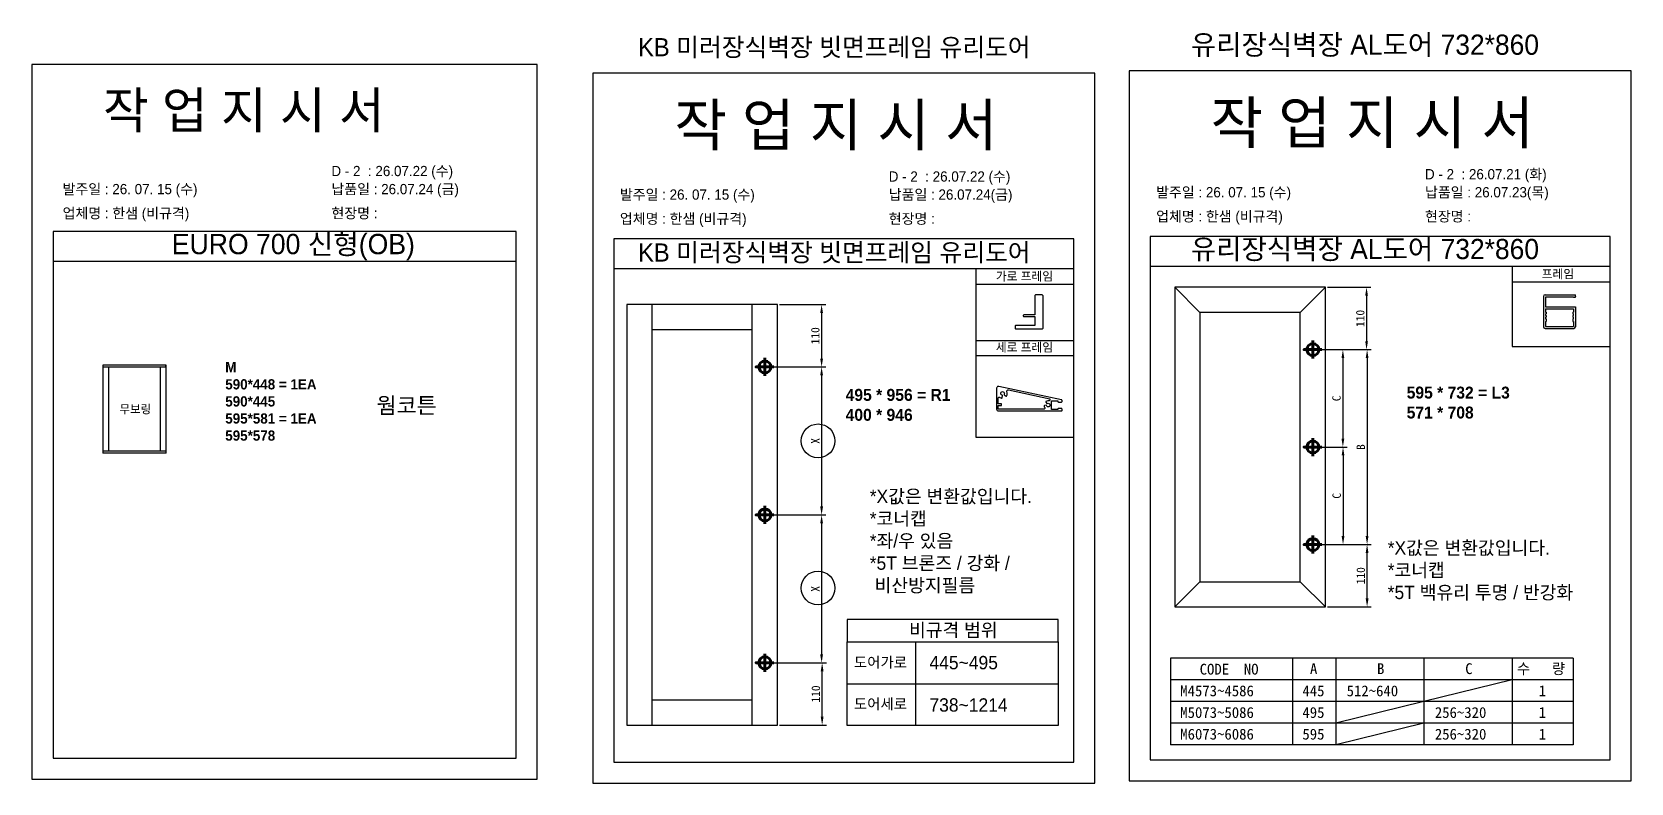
# Model space of a CAD drawing. Header units: millimetres. Extents: x -44117 to 256353, y -2095463 to 65325.
# Drawn here: x 110817 to 120324, y -1126598 to -1122134 of the extents above; entities that cross this region are included whole.
import ezdxf

# ---------------------------------------------------------------- set-up
doc = ezdxf.new("R2010")
doc.units = ezdxf.units.MM
doc.header["$LTSCALE"] = 10
doc.layers.add('Layer1', color=7, linetype='Continuous', lineweight=70)
doc.layers.add('PDF_Geomertry', color=7, linetype='Continuous')
doc.layers.add('TEXT', color=3, linetype='Continuous')
doc.styles.add('MtX_Gulim', font='')
doc.styles.get('MtX_Gulim').set_extended_font_data('Gulim', bold=True)
doc.dimstyles.new('복사 ISO-25', dxfattribs={"dimscale": 3, "dimtxt": 2.5, "dimasz": 2.5, "dimexe": 1.25, "dimexo": 0.625, "dimtad": 1, "dimtxsty": 'Standard', "dimcen": 2.5, "dimadec": 0, "dimazin": 0, "dimtfac": 1, "dimtmove": 0, "dimatfit": 3, "dimfxl": 0, "dimarcsym": 0})

msp = doc.modelspace()

# ---------------------------------------------------------------- texts
at = {"linetype": 'Continuous', "style": 'MtX_Gulim'}
for s, p in [('가로 프레임', (116547.62071, -1123611.2918)), ('프레임', (119793.16717, -1123597.50446)), ('세로 프레임', (116547.62071, -1124033.65462))]:
    msp.add_text(s, height=51.271748, dxfattribs=at).set_placement(p)
at = {"attachment_point": 1}
for s, width, gutter_width, heights, insert, char_height in [('{\\fGulim|b0|i0|c129|p50;KB 미러장식벽장 빗면프레임 유리도어}', 2545.1559581, 9.61941, [-120.50515], (114420.30686, -1122170.06547), 107.7373383), ('{\\fGulim|b0|i0|c129|p50;유리장식벽장 AL도어 732*860}', 2836.7034314, 10.72131, [-133.98922], (117706.96605, -1122149.00056), 120.0786444), ('{\\fGulim|b0|i0|c129|p50;작 업 지 시 서}', 5121.296952, 19.35592, [-241.32268], (111238.80588, -1122489.77839), 216.786284), ('{\\fGulim|b0|i0|c129|p50;작 업 지 시 서}', 5874.4321472, 22.20239, [-276.81147], (114636.21137, -1122562.5885), 248.6667591), ('{\\fGulim|b0|i0|c129|p50;작 업 지 시 서}', 5874.4321472, 22.20239, [-276.81147], (117824.70035, -1122548.80116), 248.6667591), ('{\\fGulim|b0|i0|c129|p50;\\C1;D - 2  : 26.07.22 (수)}', 5874.4321472, 22.20239, [62.32696], (112597.08072, -1122929.61451), 60.923356), ('\\pt11;{\\fGulim|b0|i0|c129|p50;발주일 : 26. 07. 15 (수)}', 5874.4321472, 22.20239, [61.28591], (110998.5478, -1123037.01301), 60.923356), ('{\\fGulim|b0|i0|c129|p50;납품일 : 26.07.24 (금)}', 5874.4321472, 22.20239, [62.32696], (112597.08072, -1123037.01301), 60.923356), ('{\\fGulim|b0|i0|c129|p50;\\C1;D - 2  : 26.07.22 (수)}', 5874.4321472, 22.20239, [62.32696], (115910.70578, -1122962.16223), 60.923356), ('{\\fGulim|b0|i0|c129|p50;\\C1;D - 2  : 26.07.21 (화)}', 5874.4321472, 22.20239, [62.32696], (119099.19477, -1122948.37489), 60.923356), ('\\pt11;{\\fGulim|b0|i0|c129|p50;발주일 : 26. 07. 15 (수)}', 5874.4321472, 22.20239, [61.28591], (114312.17287, -1123069.56074), 60.923356), ('{\\fGulim|b0|i0|c129|p50;납품일 : 26.07.24(금)}', 5874.4321472, 22.20239, [62.32696], (115910.70578, -1123069.56074), 60.923356), ('\\pt11;{\\fGulim|b0|i0|c129|p50;발주일 : 26. 07. 15 (수)}', 5874.4321472, 22.20239, [61.28591], (117500.66185, -1123055.77339), 60.923356), ('{\\fGulim|b0|i0|c129|p50;납품일 : 26.07.23(목)}', 5874.4321472, 22.20239, [62.32696], (119099.19477, -1123055.77339), 60.923356), ('{\\fGulim|b0|i0|c129|p50;업체명 : 한샘 (비규격)}', 5874.4321472, 22.20239, [64.14322], (110998.5478, -1123180.2738), 60.923356), ('{\\fGulim|b0|i0|c129|p50;현장명 : }', 5874.4321472, 22.20239, [-67.98106], (112597.08072, -1123180.2738), 60.923356), ('{\\fGulim|b0|i0|c129|p50;업체명 : 한샘 (비규격)}', 5874.4321472, 22.20239, [64.14322], (114312.17287, -1123212.82153), 60.923356), ('{\\fGulim|b0|i0|c129|p50;현장명 : }', 5874.4321472, 22.20239, [-67.98106], (115910.70578, -1123212.82153), 60.923356), ('{\\fGulim|b0|i0|c129|p50;업체명 : 한샘 (비규격)}', 5874.4321472, 22.20239, [64.14322], (117500.66185, -1123199.03418), 60.923356), ('{\\fGulim|b0|i0|c129|p50;현장명 : }', 5874.4321472, 22.20239, [-67.98106], (119099.19477, -1123199.03418), 60.923356), ('{\\fGulim|b0|i0|c129|p50;EURO 700 신형(OB)}', 2854.9003652, 10.79008, [-152.06689], (111647.91569, -1123333.70925), 120.848927), ('{\\fGulim|b0|i0|c129|p50;KB 미러장식벽장 빗면프레임 유리도어}', 2545.1559581, 9.61941, [-120.50515], (114420.30686, -1123390.41243), 107.7373383), ('{\\fGulim|b0|i0|c129|p50;유리장식벽장 AL도어 732*860}', 2836.7034314, 10.72131, [-133.98922], (117706.96605, -1123363.69887), 120.0786444), ('{\\f굴림|b1|i0|c129|p50;M\\P590*448 = 1EA\\P\\C1;590*445\\P\\C256;595*581 = 1EA\\P\\C1;595*578}', 24729.7636046, 318.04667, [3896.04218], (111965.79258, -1124095.89668), 60.9234), ('{\\f굴림|b1|i0|c129|p50;495 * 956 = R1\\P\\C1;400 * 946}', 21510.0890558, 276.6388, [-191.76527], (115654.48616, -1124255.28489), 71.1356923), ('{\\f굴림|b1|i0|c129|p50;595 * 732 = L3\\P\\C1;571 * 708}', 21510.0890558, 276.6388, [-191.76527], (118990.24865, -1124241.49755), 71.1356923), ('{\\fGulim|b0|i0|c129|p50;*X값은 변환값입니다.\\P*코너캡\\P*좌/우 있음\\P*5T 브론즈 / 강화 / \\P 비산방지필름 }', 1875.2995193, 7.08769, [-639.98941], (115797.68254, -1124854.04881), 79.3820819), ('{\\fGulim|b0|i0|c129|p50;*X값은 변환값입니다.\\P*코너캡\\P*5T 백유리 투명 / 반강화 }', 1875.2995193, 7.08769, [-368.08904], (118877.47519, -1125160.61244), 79.3820819), ('{\\fGulim|b0|i0|c129|p50;비규격 범위}', 1875.2995193, 7.08769, [-88.47244], (116031.14598, -1125649.07474), 79.3820819), ('{\\fGulim|b0|i0|c129|p50;도어가로}', 1485.9640615, 5.61619, [-70.02071], (115703.80005, -1125849.35267), 62.9013764), ('{\\fGulim|b0|i0|c129|p50;445~495}', 1875.2995193, 7.08769, [-81.49612], (116152.74027, -1125842.53979), 79.3820819), ('{\\fGulim|b0|i0|c129|p50;도어세로}', 1485.9640615, 5.61619, [-70.02071], (115703.80005, -1126096.17094), 62.9013764), ('{\\fGulim|b0|i0|c129|p50;738~1214}', 1875.2995193, 7.08769, [-81.60182], (116152.74027, -1126094.19764), 79.3820819)]:
    msp.add_mtext_dynamic_manual_height_columns(s, width=width, gutter_width=gutter_width, heights=heights, dxfattribs=dict(at, insert=insert, char_height=char_height))
at = {"color": 1, "attachment_point": 1}
for s, heights, insert, char_height in [('{\\f굴림|b1|i0|c129|p50;\\C256;무보링}', [-55.68783], (111337.01369, -1124350.80497), 50), ('{\\f굴림|b1|i0|c129|p50;\\C256;웜코튼}', [-102.53968], (112865.47802, -1124305.9463), 95)]:
    msp.add_mtext_dynamic_manual_height_columns(s, width=19239.4173447, gutter_width=247.43595, heights=heights, dxfattribs=dict(at, insert=insert, char_height=char_height))
at = {"layer": 'TEXT'}
for s, height, p in [('수   량', 64.351183, (119646.25068, -1125950.17064)), ('CODE  NO', 64.351183, (117759.3954, -1125953.44541)), ('A', 64.35118, (118415.24945, -1125950.17064)), ('B', 64.35118, (118813.97628, -1125950.17064)), ('C', 64.35118, (119338.4655, -1125950.17064)), ('M4573~4586', 64.351183, (117644.04331, -1126082.14777)), ('445', 64.351183, (118370.26095, -1126082.14777)), ('512~640', 64.351183, (118633.2064, -1126082.14777)), ('1', 64.35118, (119775.07849, -1126082.14777)), ('M5073~5086', 64.351183, (117644.04331, -1126210.85014)), ('495', 64.351183, (118370.26095, -1126210.85014)), ('256~320', 64.351183, (119157.69563, -1126210.85014)), ('1', 64.35118, (119775.07849, -1126210.85014)), ('M6073~6086', 64.351183, (117644.04331, -1126339.55251)), ('595', 64.351183, (118370.26095, -1126339.55251)), ('256~320', 64.351183, (119157.69563, -1126339.55251)), ('1', 64.35118, (119775.07849, -1126339.55251))]:
    msp.add_text(s, height=height, dxfattribs=at).set_placement(p)

# ---------------------------------------------------------------- blocks, each defined once
blk = doc.blocks.new('*D7869')
at = {"color": 0, "lineweight": -2}
for p, q in [((115261.9, -1123754.1), (115536.6, -1123754.1)), ((115511.6, -1123804.1), (115511.6, -1124074.7)), ((115186.9, -1124124.7), (115536.6, -1124124.7))]:
    blk.add_line(p, q, dxfattribs=at)
at = {"color": 0}
for points in [[(115519.9, -1123804.1), (115503.2, -1123804.1), (115511.6, -1123754.1)], [(115503.2, -1124074.7), (115519.9, -1124074.7), (115511.6, -1124124.7)]]:
    blk.add_solid(points, dxfattribs=at)
at = {"layer": 'Defpoints', "color": 0}
for p in [(115249.4, -1123754.1), (115174.4, -1124124.7), (115511.6, -1124124.7)]:
    blk.add_point(p, dxfattribs=at)
at = {"color": 0, "insert": (115474.1, -1123939.4), "char_height": 50, "attachment_point": 5, "rotation": 90}
blk.add_mtext('110', dxfattribs=at)
blk = doc.blocks.new('*D7870')
at = {"color": 0, "lineweight": -2}
for p, q in [((115186.9, -1125883.4), (115539.7, -1125883.4)), ((115514.7, -1126204.1), (115514.7, -1125933.4)), ((115261.9, -1126254.1), (115539.7, -1126254.1))]:
    blk.add_line(p, q, dxfattribs=at)
at = {"color": 0}
for points in [[(115523, -1125933.4), (115506.4, -1125933.4), (115514.7, -1125883.4)], [(115506.4, -1126204.1), (115523, -1126204.1), (115514.7, -1126254.1)]]:
    blk.add_solid(points, dxfattribs=at)
at = {"layer": 'Defpoints', "color": 0}
for p in [(115174.4, -1125883.4), (115514.7, -1125883.4), (115249.4, -1126254.1)]:
    blk.add_point(p, dxfattribs=at)
at = {"color": 0, "insert": (115477.2, -1126068.8), "char_height": 50, "attachment_point": 5, "rotation": 90}
blk.add_mtext('110', dxfattribs=at)
blk = doc.blocks.new('*D7871')
at = {"color": 0, "lineweight": -2}
for p, q in [((115186.9, -1124124.7), (115536.6, -1124124.7)), ((115511.6, -1124174.7), (115511.6, -1124954.1)), ((115186.9, -1125004.1), (115536.6, -1125004.1))]:
    blk.add_line(p, q, dxfattribs=at)
at = {"color": 0}
for points in [[(115519.9, -1124174.7), (115503.2, -1124174.7), (115511.6, -1124124.7)], [(115503.2, -1124954.1), (115519.9, -1124954.1), (115511.6, -1125004.1)]]:
    blk.add_solid(points, dxfattribs=at)
at = {"layer": 'Defpoints', "color": 0}
for p in [(115174.4, -1124124.7), (115174.4, -1125004.1), (115511.6, -1125004.1)]:
    blk.add_point(p, dxfattribs=at)
at = {"color": 0, "insert": (115474.1, -1124564.4), "char_height": 50, "attachment_point": 5, "rotation": 90}
blk.add_mtext('X', dxfattribs=at)
blk = doc.blocks.new('*D7872')
at = {"color": 0, "lineweight": -2}
for p, q in [((115186.9, -1125004.1), (115536.6, -1125004.1)), ((115511.6, -1125054.1), (115511.6, -1125833.4)), ((115186.9, -1125883.4), (115536.6, -1125883.4))]:
    blk.add_line(p, q, dxfattribs=at)
at = {"color": 0}
for points in [[(115519.9, -1125054.1), (115503.2, -1125054.1), (115511.6, -1125004.1)], [(115503.2, -1125833.4), (115519.9, -1125833.4), (115511.6, -1125883.4)]]:
    blk.add_solid(points, dxfattribs=at)
at = {"layer": 'Defpoints', "color": 0}
for p in [(115174.4, -1125004.1), (115174.4, -1125883.4), (115511.6, -1125883.4)]:
    blk.add_point(p, dxfattribs=at)
at = {"color": 0, "insert": (115474.1, -1125443.8), "char_height": 50, "attachment_point": 5, "rotation": 90}
blk.add_mtext('X', dxfattribs=at)
blk = doc.blocks.new('*D7873')
at = {"color": 0, "lineweight": -2}
for p, q in [((118520.1, -1123651), (118776.8, -1123651)), ((118751.8, -1123701), (118751.8, -1123971.7)), ((118445.1, -1124021.7), (118776.8, -1124021.7))]:
    blk.add_line(p, q, dxfattribs=at)
at = {"color": 0}
for points in [[(118760.1, -1123701), (118743.5, -1123701), (118751.8, -1123651)], [(118743.5, -1123971.7), (118760.1, -1123971.7), (118751.8, -1124021.7)]]:
    blk.add_solid(points, dxfattribs=at)
at = {"layer": 'Defpoints', "color": 0}
for p in [(118507.6, -1123651), (118432.6, -1124021.7), (118751.8, -1124021.7)]:
    blk.add_point(p, dxfattribs=at)
at = {"color": 0, "insert": (118714.3, -1123836.3), "char_height": 50, "attachment_point": 5, "rotation": 90}
blk.add_mtext('110', dxfattribs=at)
blk = doc.blocks.new('*D7874')
at = {"color": 0, "lineweight": -2}
for p, q in [((118445.1, -1125180.4), (118779.9, -1125180.4)), ((118754.9, -1125501), (118754.9, -1125230.4)), ((118520.1, -1125551), (118779.9, -1125551))]:
    blk.add_line(p, q, dxfattribs=at)
at = {"color": 0}
for points in [[(118763.3, -1125230.4), (118746.6, -1125230.4), (118754.9, -1125180.4)], [(118746.6, -1125501), (118763.3, -1125501), (118754.9, -1125551)]]:
    blk.add_solid(points, dxfattribs=at)
at = {"layer": 'Defpoints', "color": 0}
for p in [(118432.6, -1125180.4), (118754.9, -1125180.4), (118507.6, -1125551)]:
    blk.add_point(p, dxfattribs=at)
at = {"color": 0, "insert": (118717.4, -1125365.7), "char_height": 50, "attachment_point": 5, "rotation": 90}
blk.add_mtext('110', dxfattribs=at)
blk = doc.blocks.new('*D7875')
at = {"color": 0, "lineweight": -2}
for p, q in [((118445.1, -1124021.7), (118635.9, -1124021.7)), ((118610.9, -1124071.7), (118610.9, -1124551)), ((118445.1, -1124601), (118635.9, -1124601))]:
    blk.add_line(p, q, dxfattribs=at)
at = {"color": 0}
for points in [[(118619.3, -1124071.7), (118602.6, -1124071.7), (118610.9, -1124021.7)], [(118602.6, -1124551), (118619.3, -1124551), (118610.9, -1124601)]]:
    blk.add_solid(points, dxfattribs=at)
at = {"layer": 'Defpoints', "color": 0}
for p in [(118432.6, -1124021.7), (118432.6, -1124601), (118610.9, -1124601)]:
    blk.add_point(p, dxfattribs=at)
at = {"color": 0, "insert": (118573.4, -1124311.3), "char_height": 50, "attachment_point": 5, "rotation": 90}
blk.add_mtext('C', dxfattribs=at)
blk = doc.blocks.new('*D7876')
at = {"color": 0, "lineweight": -2}
for p, q in [((118445.1, -1124601), (118636.9, -1124601)), ((118611.9, -1124651), (118611.9, -1125130.4)), ((118445.1, -1125180.4), (118636.9, -1125180.4))]:
    blk.add_line(p, q, dxfattribs=at)
at = {"color": 0}
for points in [[(118620.2, -1124651), (118603.5, -1124651), (118611.9, -1124601)], [(118603.5, -1125130.4), (118620.2, -1125130.4), (118611.9, -1125180.4)]]:
    blk.add_solid(points, dxfattribs=at)
at = {"layer": 'Defpoints', "color": 0}
for p in [(118432.6, -1124601), (118432.6, -1125180.4), (118611.9, -1125180.4)]:
    blk.add_point(p, dxfattribs=at)
at = {"color": 0, "insert": (118574.4, -1124890.7), "char_height": 50, "attachment_point": 5, "rotation": 90}
blk.add_mtext('C', dxfattribs=at)
blk = doc.blocks.new('*D7877')
at = {"color": 0, "lineweight": -2}
for p, q in [((118445.1, -1124021.7), (118779.9, -1124021.7)), ((118754.9, -1124071.7), (118754.9, -1125130.4)), ((118445.1, -1125180.4), (118779.9, -1125180.4))]:
    blk.add_line(p, q, dxfattribs=at)
at = {"color": 0}
for points in [[(118763.2, -1124071.7), (118746.6, -1124071.7), (118754.9, -1124021.7)], [(118746.6, -1125130.4), (118763.2, -1125130.4), (118754.9, -1125180.4)]]:
    blk.add_solid(points, dxfattribs=at)
at = {"layer": 'Defpoints', "color": 0}
for p in [(118432.6, -1124021.7), (118432.6, -1125180.4), (118754.9, -1125180.4)]:
    blk.add_point(p, dxfattribs=at)
at = {"color": 0, "insert": (118717.4, -1124601), "char_height": 50, "attachment_point": 5, "rotation": 90}
blk.add_mtext('B', dxfattribs=at)

# ---------------------------------------------------------------- dimensions: what is measured, and where the dimension line sits
for base, p1, p2, angle, text, picture, middle in [((118751.80507, -1124021.66578), (118507.58129, -1123651.01929), (118432.55677, -1124021.66578), 90, '110', '*D7873', (118714.30507, -1123836.34254)), ((115511.55964, -1124124.73086), (115249.40244, -1123754.08436), (115174.37792, -1124124.73086), 90, '110', '*D7869', (115474.05964, -1123939.40761)), ((118610.93092, -1124601.01929), (118432.55677, -1124021.66578), (118432.58129, -1124601.01929), 90, 'C', '*D7875', (118573.43092, -1124311.34254)), ((118754.8916, -1125180.37279), (118432.55677, -1124021.66578), (118432.55677, -1125180.37279), 90, 'B', '*D7877', (118717.3916, -1124601.01929)), ((115511.55964, -1125004.08436), (115174.40244, -1124124.73086), (115174.40244, -1125004.08436), 90, 'X', '*D7871', (115474.05964, -1124564.40761)), ((118611.85046, -1125180.37279), (118432.58129, -1124601.01929), (118432.55677, -1125180.37279), 90, 'C', '*D7876', (118574.35046, -1124890.69604)), ((115511.55964, -1125883.43786), (115174.40244, -1125004.08436), (115174.40244, -1125883.43786), 90, 'X', '*D7872', (115474.05964, -1125443.76111)), ((118754.92189, -1125180.37279), (118507.58129, -1125551.01929), (118432.55677, -1125180.37279), 270, '110', '*D7874', (118717.42189, -1125365.69604))]:
    dim = msp.add_linear_dim(base=base, p1=p1, p2=p2, angle=angle, text=text, dimstyle='복사 ISO-25', override={"dimscale": 20, "dimtxsty": 'Standard'})
    dim.commit()
    dim.dimension.update_dxf_attribs({"geometry": picture, "text_midpoint": middle})
dim = msp.add_linear_dim(base=(115514.68464, -1125883.43786), p1=(115249.40244, -1126254.08436), p2=(115174.37792, -1125883.43786), angle=270, text='110', dimstyle='복사 ISO-25', override={"dimscale": 20, "dimtxsty": 'Standard'})
dim.commit()
dim.dimension.update_dxf_attribs({"geometry": '*D7870', "text_midpoint": (115514.68464, -1126068.76111), "dimtype": 160})

# ---------------------------------------------------------------- linework, layer by layer
for p, q in [((113694.61152, -1123319.41452), (110941.7305, -1123319.41452)), ((117011.32242, -1123363.66351), (114275.98807, -1123363.66351)), ((120199.81141, -1123349.87617), (117464.47706, -1123349.87617)), ((113694.61152, -1123498.17302), (110941.7305, -1123498.17302)), ((117011.32242, -1123541.28263), (114275.98807, -1123541.28263)), ((120199.81141, -1123527.49528), (117464.47706, -1123527.49528)), ((117011.32242, -1123633.66125), (116429.20235, -1123633.66125)), ((117761.06018, -1123801.01929), (117611.06018, -1123651.01929)), ((118357.58129, -1123801.01929), (118507.58129, -1123651.01929)), ((120199.81141, -1123619.87391), (119617.69134, -1123619.87391)), ((119813.58057, -1123695.78527), (119993.58057, -1123695.78527)), ((119993.58057, -1123710.78527), (119993.58057, -1123695.78527)), ((114502.88133, -1123754.08436), (114502.88133, -1126254.08436)), ((115099.40244, -1126254.08436), (115099.40244, -1123754.08436)), ((119803.58057, -1123705.78527), (119803.58057, -1123885.78527)), ((119815.58057, -1123710.78527), (119815.58057, -1123766.78527)), ((119981.58057, -1123710.78527), (119815.58057, -1123710.78527)), ((119815.58057, -1123766.78527), (119993.58057, -1123766.78527)), ((119815.58057, -1123778.78527), (119815.58057, -1123783.78527)), ((119815.58057, -1123778.78527), (119815.58057, -1123798.78527)), ((119815.58057, -1123778.78527), (119981.58057, -1123778.78527)), ((119981.58057, -1123710.78527), (119993.58057, -1123710.78527)), ((119981.58057, -1123778.78527), (119981.58057, -1123783.78527)), ((119981.58057, -1123778.78527), (119981.58057, -1123798.78527)), ((119993.58057, -1123705.78527), (119993.58057, -1123707.78527)), ((119993.58057, -1123766.78527), (119993.58057, -1123885.78527)), ((119815.58057, -1123798.78527), (119819.58057, -1123798.78527)), ((119815.58057, -1123808.78527), (119815.58057, -1123818.78527)), ((119815.58057, -1123808.78527), (119819.58057, -1123808.78527)), ((119815.58057, -1123818.78527), (119819.58057, -1123818.78527)), ((119815.58057, -1123828.78527), (119815.58057, -1123838.78527)), ((119815.58057, -1123828.78527), (119819.58057, -1123828.78527)), ((119815.58057, -1123838.78527), (119819.58057, -1123838.78527)), ((119815.58057, -1123853.78527), (119815.58057, -1123883.78527)), ((119815.58057, -1123853.78527), (119819.58057, -1123853.78527)), ((119815.58057, -1123883.78527), (119981.58057, -1123883.78527)), ((119819.58057, -1123798.78527), (119819.58057, -1123808.78527)), ((119819.58057, -1123818.78527), (119819.58057, -1123828.78527)), ((119819.58057, -1123838.78527), (119819.58057, -1123853.78527)), ((119977.58057, -1123798.78527), (119977.58057, -1123808.78527)), ((119977.58057, -1123798.78527), (119981.58057, -1123798.78527)), ((119977.58057, -1123808.78527), (119981.58057, -1123808.78527)), ((119977.58057, -1123818.78527), (119977.58057, -1123828.78527)), ((119977.58057, -1123818.78527), (119981.58057, -1123818.78527)), ((119977.58057, -1123828.78527), (119981.58057, -1123828.78527)), ((119977.58057, -1123838.78527), (119977.58057, -1123853.78527)), ((119977.58057, -1123838.78527), (119981.58057, -1123838.78527)), ((119977.58057, -1123853.78527), (119981.58057, -1123853.78527)), ((119981.58057, -1123818.78527), (119981.58057, -1123808.78527)), ((119981.58057, -1123838.78527), (119981.58057, -1123828.78527)), ((119981.58057, -1123853.78527), (119981.58057, -1123883.78527)), ((119981.58057, -1123875.78527), (119981.58057, -1123883.78527)), ((115099.40244, -1123904.08436), (114502.88133, -1123904.08436)), ((117011.32242, -1123968.92395), (116429.20235, -1123968.92395)), ((119813.58057, -1123895.78527), (119983.58057, -1123895.78527)), ((117011.32242, -1124059.35666), (116429.20235, -1124059.35666)), ((111237.69494, -1124114.15961), (111237.69494, -1124637.12341)), ((111614.75213, -1124114.83683), (111237.69494, -1124114.83683)), ((111614.75213, -1124125.07037), (111237.69494, -1124125.07037)), ((111614.3759, -1124113.78338), (111238.07117, -1124113.78338)), ((111271.17967, -1124124.3179), (111271.17967, -1124626.21267)), ((111580.89117, -1124626.21267), (111580.89117, -1124125.07037)), ((111612.87097, -1124125.07037), (111612.87097, -1124113.78338)), ((111614.75213, -1124637.12341), (111614.75213, -1124114.15961)), ((111614.75213, -1124626.21267), (111237.69494, -1124626.21267)), ((111614.75213, -1124636.4462), (111237.69494, -1124636.4462)), ((111614.3759, -1124637.49965), (111238.07117, -1124637.49965)), ((111239.5761, -1124637.49965), (111239.5761, -1124626.21267)), ((111612.87097, -1124626.21267), (111612.87097, -1124637.49965)), ((117761.06018, -1125401.01929), (117611.06018, -1125551.01929)), ((118357.58129, -1125401.01929), (118507.58129, -1125551.01929)), ((116917.84855, -1125759.55537), (116917.84855, -1125625.1967)), ((116069.71322, -1125759.55537), (116069.71322, -1126255.12773)), ((119980.5482, -1125856.66647), (117585.75105, -1125856.66647)), ((117585.75105, -1125856.66647), (117585.75105, -1126371.47594)), ((119980.5482, -1125856.66647), (119980.5482, -1126371.47594)), ((115663.43099, -1126007.34155), (116917.84855, -1126007.34155)), ((114502.88133, -1126104.08436), (115099.40244, -1126104.08436)), ((119980.5482, -1126371.47594), (117585.75105, -1126371.47594))]:
    msp.add_line(p, q)
at = {"color": 4}
for p, q in [((118310.93021, -1125856.66647), (118310.93021, -1126371.47594)), ((118568.33494, -1125856.66647), (118568.33494, -1126371.47594)), ((119092.82416, -1125856.66647), (119092.82416, -1126371.47594)), ((119617.31338, -1125856.66647), (119617.31338, -1126371.47594)), ((119980.5482, -1125985.36884), (117585.75105, -1125985.36884)), ((119617.31338, -1125985.36884), (119092.82416, -1126114.07121)), ((119980.5482, -1126114.07121), (117585.75105, -1126114.07121)), ((119092.82416, -1126114.07121), (118568.33494, -1126242.77357)), ((119980.5482, -1126242.77357), (117585.75105, -1126242.77357)), ((119092.82416, -1126242.77357), (118568.33494, -1126371.47594))]:
    msp.add_line(p, q, dxfattribs=at)
for points in [[(110816.59954, -1126574.30355), (113819.74247, -1126574.30355), (113819.74247, -1122327.00141), (110816.59954, -1122327.00141)], [(117340.14368, -1126584.01877), (120324.14479, -1126584.01877), (120324.14479, -1122363.78863), (117340.14368, -1122363.78863)], [(114151.65469, -1126597.80611), (117135.6558, -1126597.80611), (117135.6558, -1122377.57597), (114151.65469, -1122377.57597)], [(117011.32242, -1123541.28263), (116429.20235, -1123541.28263), (116429.20235, -1124542.39963), (117011.32242, -1124542.39963)], [(120199.81141, -1123527.49528), (119617.69134, -1123527.49528), (119617.69134, -1124003.95337), (120199.81141, -1124003.95337)], [(117611.06018, -1125551.01929), (118507.58129, -1125551.01929), (118507.58129, -1123651.01929), (117611.06018, -1123651.01929)], [(114352.88133, -1126254.08436), (115249.40244, -1126254.08436), (115249.40244, -1123754.08436), (114352.88133, -1123754.08436)], [(117761.06018, -1125401.01929), (118357.58129, -1125401.01929), (118357.58129, -1123801.01929), (117761.06018, -1123801.01929)], [(115663.43099, -1125759.55537), (116917.84855, -1125759.55537), (116917.84855, -1126255.12773), (115663.43099, -1126255.12773)]]:
    msp.add_lwpolyline(points, close=True)
for points in [[(110941.7305, -1123319.41452), (110941.7305, -1126449.17259), (113694.61152, -1126449.17259), (113694.61152, -1123319.41452)], [(114275.98807, -1123363.66351), (114275.98807, -1126473.47274), (117011.32242, -1126473.47274), (117011.32242, -1123363.66351)], [(117464.47706, -1123349.87617), (117464.47706, -1126459.68539), (120199.81141, -1126459.68539), (120199.81141, -1123349.87617)], [(116917.84855, -1125625.1967), (115663.43099, -1125625.1967), (115663.43099, -1125759.55537), (116917.84855, -1125759.55537)]]:
    msp.add_lwpolyline(points)
at = {"color": 1}
for centre in [(115490.3865, -1124564.40761), (115490.3865, -1125438.67003)]:
    msp.add_circle(centre, 100.6315, dxfattribs=at)
for centre, radius, start, end in [((119813.58057, -1123705.78527), 10, 90, 180), ((119813.58057, -1123885.78527), 10, 180, 270), ((119983.58057, -1123885.78527), 10, 270, 0), ((119983.58057, -1123885.78527), 10, 270, 0), ((111614.3759, -1124114.15961), 0.37623, 0, 90), ((111238.07117, -1124637.12342), 0.37623, 180, 270), ((111614.3759, -1124637.12342), 0.37623, 270, 0)]:
    msp.add_arc(centre, radius, start, end)
at = {"layer": 'Layer1'}
for p, q in [((118432.58129, -1123968.17394), (118432.58129, -1124075.15763)), ((115174.40244, -1124071.23901), (115174.40244, -1124178.2227)), ((115174.40244, -1124950.59251), (115174.40244, -1125057.57621)), ((118432.58129, -1125233.86464), (118432.58129, -1125126.88094)), ((115174.40244, -1125936.92971), (115174.40244, -1125829.94602))]:
    msp.add_line(p, q, dxfattribs=at)
at = {"layer": 'Layer1', "color": 1}
msp.add_line((118432.58129, -1124547.52744), (118432.58129, -1124654.51113), dxfattribs=at)
at = {"layer": 'Layer1'}
for points in [[(118486.07314, -1124021.66578), (118379.08944, -1124021.66578)], [(115227.89429, -1124124.73086), (115120.91059, -1124124.73086)], [(115227.89429, -1125004.08436), (115120.91059, -1125004.08436)], [(118486.07314, -1125180.37279), (118379.08944, -1125180.37279)], [(115227.89429, -1125883.43786), (115120.91059, -1125883.43786)]]:
    msp.add_lwpolyline(points, close=True, dxfattribs=at)
at = {"layer": 'Layer1', "color": 1}
msp.add_lwpolyline([(118486.07314, -1124601.01929), (118379.08944, -1124601.01929)], close=True, dxfattribs=at)
at = {"layer": 'Layer1'}
for centre in [(118432.58129, -1124021.66578), (115174.40244, -1124124.73086), (115174.40244, -1125004.08436), (118432.58129, -1125180.37279), (115174.40244, -1125883.43786)]:
    msp.add_circle(centre, 35.66123, dxfattribs=at)
at = {"layer": 'Layer1', "color": 1}
msp.add_circle((118432.58129, -1124601.01929), 35.66123, dxfattribs=at)
at = {"layer": 'PDF_Geomertry', "lineweight": 25}
for points in [[(116779.48897, -1123814.88156), (116713.62616, -1123814.88156), (116711.50164, -1123815.94382), (116710.97051, -1123818.06847), (116710.97051, -1123821.78652), (116711.50164, -1123823.91104), (116713.62616, -1123824.97343), (116779.48897, -1123824.97343), (116779.48897, -1123878.08858), (116666.88483, -1123878.08858), (116664.22918, -1123878.61971), (116662.63552, -1123880.74437), (116662.10439, -1123882.86889), (116662.10439, -1123894.02316), (116662.63552, -1123896.14768), (116664.22918, -1123898.27233), (116666.88483, -1123898.8036), (116823.04351, -1123898.8036), (116825.69916, -1123898.27233), (116827.29255, -1123896.14768), (116828.35481, -1123894.02316), (116828.35481, -1123701.7463), (116827.29255, -1123699.09051), (116825.69916, -1123697.49699), (116823.04351, -1123696.43473), (116784.26941, -1123696.43473), (116781.61349, -1123697.49699), (116780.0201, -1123699.09051), (116779.48897, -1123701.7463), (116779.48897, -1123814.88156)], [(116937.50961, -1124371.52084), (116919.07883, -1124371.52084), (116917.543, -1124372.28876), (116916.00707, -1124373.44073), (116915.62311, -1124374.97666), (116915.62311, -1124378.04833), (116877.60969, -1124378.04833), (116877.60969, -1124325.82796), (116915.62311, -1124325.82796), (116915.62311, -1124329.66764), (116916.00707, -1124331.20357), (116917.543, -1124332.7395), (116919.07883, -1124333.12346), (116937.50961, -1124333.12346), (116939.4295, -1124332.7395), (116940.58137, -1124331.20357), (116940.96533, -1124329.66764), (116940.96533, -1124323.14016), (116940.58137, -1124321.60423), (116939.81345, -1124320.45225), (116938.27752, -1124319.68434), (116565.05501, -1124240.58582), (116561.21524, -1124240.58582), (116557.75951, -1124241.7377), (116554.68765, -1124244.04154), (116552.76786, -1124247.49726), (116552.3839, -1124250.95308), (116552.3839, -1124375.74458), (116553.15182, -1124379.96831), (116555.45567, -1124383.42404), (116558.91139, -1124385.72788), (116562.75117, -1124386.4958), (116937.50961, -1124386.4958), (116939.4295, -1124386.11184), (116940.58137, -1124384.57601), (116940.96533, -1124383.04008), (116940.96533, -1124374.97666), (116940.58137, -1124373.44073), (116939.4295, -1124372.28876), (116937.50961, -1124371.52084)]]:
    msp.add_lwpolyline(points, close=True, dxfattribs=at)
for points in [[(116615.73955, -1124278.21529), (116613.81966, -1124270.91979), (116613.05164, -1124268.61594), (116613.4357, -1124265.92804), (116614.58767, -1124263.62429), (116616.50746, -1124262.08836), (116619.19527, -1124261.32044), (116621.49911, -1124261.32044), (116622.26703, -1124261.32044), (116868.77826, -1124313.54081), (116868.77826, -1124319.30048), (116868.3943, -1124322.37224), (116866.47441, -1124324.67609), (116864.17056, -1124326.21202), (116861.0988, -1124326.59598), (116855.72329, -1124326.59598), (116850.34738, -1124327.74785), (116845.35593, -1124330.05179), (116844.58801, -1124331.58763), (116844.97197, -1124333.12336), (116850.73154, -1124341.18688), (116852.26757, -1124341.95479), (116853.41944, -1124341.57093)], [(116838.06033, -1124364.99316), (116839.2123, -1124367.68107), (116838.82835, -1124370.75273), (116837.29241, -1124373.44063), (116834.98857, -1124375.36042), (116831.9168, -1124375.74448), (116560.83128, -1124375.74448), (116560.83128, -1124354.6259), (116580.02997, -1124354.6259), (116581.18194, -1124353.85798), (116581.94986, -1124352.70611), (116581.94986, -1124346.17862), (116581.18194, -1124344.6426), (116580.02997, -1124343.87468), (116560.83128, -1124343.87468), (116560.83128, -1124311.23687), (116561.21533, -1124308.93312), (116562.36721, -1124306.62917), (116564.67105, -1124305.09334), (116566.9749, -1124304.32542), (116569.66271, -1124304.32542), (116571.96655, -1124305.4773), (116576.57425, -1124308.1652), (116581.5659, -1124309.70123), (116583.48569, -1124309.31707), (116584.2537, -1124307.78105), (116586.17359, -1124294.34222), (116585.78963, -1124293.19024), (116584.63776, -1124292.03817)], [(116584.63766, -1124292.03827), (116580.79789, -1124290.11838), (116578.11008, -1124286.66266), (116576.95821, -1124282.43893), (116577.72612, -1124278.21529), (116580.02997, -1124274.75947), (116583.48569, -1124272.07166), (116587.70943, -1124271.30365), (116591.93316, -1124272.45562), (116595.38888, -1124274.75947), (116597.69273, -1124278.59925), (116598.07669, -1124282.82288), (116596.92481, -1124287.04662), (116596.92481, -1124288.58236), (116597.69273, -1124289.73443), (116608.44395, -1124297.79794), (116609.97998, -1124298.1817), (116611.51591, -1124297.41378), (116614.20371, -1124291.27036), (116615.73955, -1124284.74287), (116615.73955, -1124278.21509)], [(116853.41925, -1124341.57074), (116857.64298, -1124340.41886), (116861.86672, -1124341.18678), (116865.7064, -1124343.10676), (116868.01024, -1124346.94644), (116869.16222, -1124350.78612), (116868.3942, -1124355.00986), (116866.09035, -1124358.84964), (116862.25067, -1124361.15348), (116858.02694, -1124361.53744), (116853.8032, -1124360.76943), (116850.34748, -1124358.08172), (116848.42759, -1124354.24194), (116847.65968, -1124353.09007), (116846.12394, -1124352.70611), (116836.14054, -1124354.24194), (116834.60461, -1124355.00996), (116834.22075, -1124356.54579), (116835.75658, -1124360.76962), (116838.06033, -1124364.99326), (116839.2124, -1124367.68107), (116838.82825, -1124370.75283), (116837.29241, -1124373.44063), (116834.98867, -1124375.36062), (116831.9168, -1124375.74448)]]:
    msp.add_lwpolyline(points, dxfattribs=at)

msp.set_redraw_order([(e.dxf.handle, doc.entitydb.next_handle()) for e in msp.query("TEXT MTEXT ATTDEF DIMENSION ARC_DIMENSION")])  # texts and dimensions are drawn at this point

doc.saveas('drawing.dxf')
